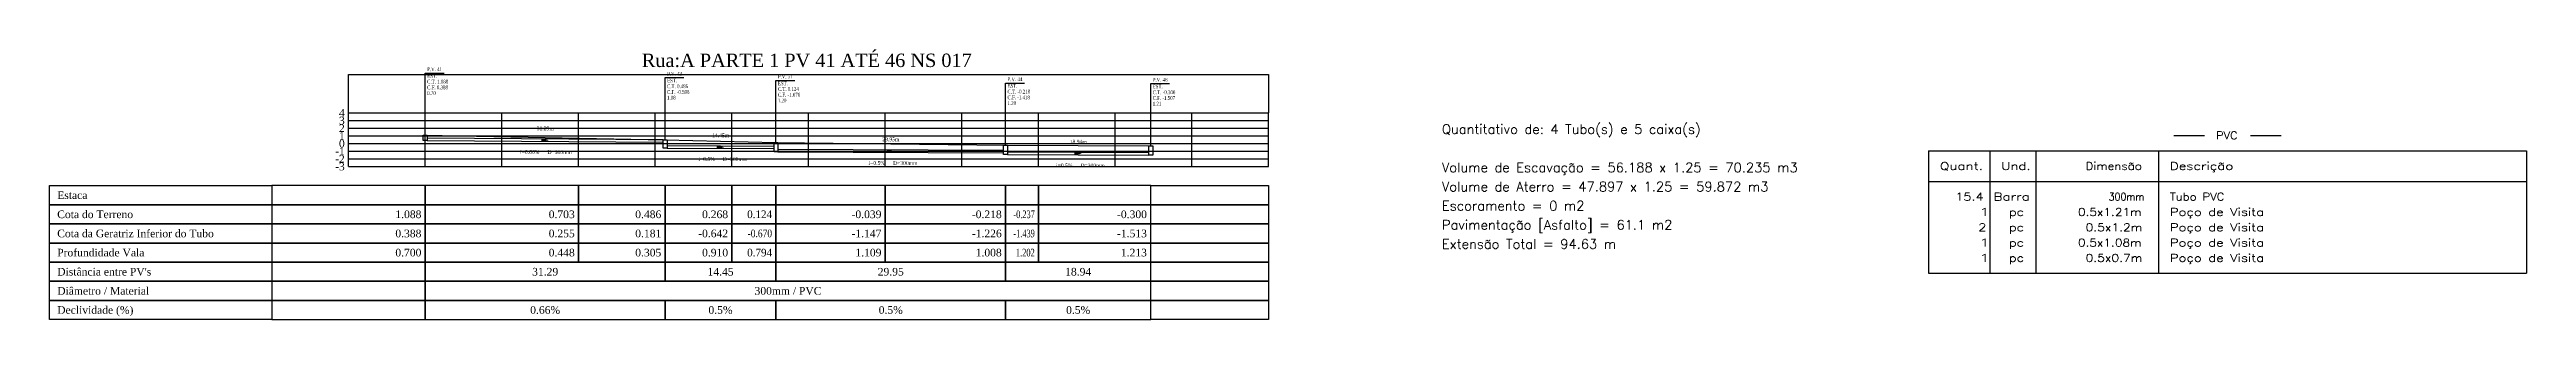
# Model space of a CAD drawing. Extents: x -44 to 14114764, y -20 to 289527804.
# Drawn here: x 359330 to 359653, y 7349965 to 7350000.3 of the extents above; entities that cross this region are included whole.
import ezdxf
from ezdxf.enums import TextEntityAlignment as Align

# ---------------------------------------------------------------- set-up
doc = ezdxf.new("R2010")
doc.units = 0
for name, color, linetype in [('LISTAGEM_LINHA', 7, 'Continuous'), ('LISTAGEM_TEXTO', 7, 'Continuous'), ('PS_IND_COMPRIMENTO', 7, 'Continuous'), ('PS_IND_DIAMETRO', 7, 'Continuous'), ('PS_IND_FLUXO', 3, 'Continuous'), ('PS_IND_INCLINACAO', 7, 'Continuous'), ('PS_PERFIL_CAIXAS', 7, 'Continuous'), ('PS_PERFIL_COTA_LIN', 7, 'Continuous'), ('PS_PERFIL_COTA_TXT', 5, 'Continuous'), ('PS_PERFIL_GRADE', 8, 'Continuous'), ('PS_PERFIL_TERRENO', 3, 'Continuous'), ('PS_PERFIL_TITULOS', 5, 'Continuous'), ('PS_PERFIL_TUBO', 7, 'Continuous'), ('PS_PONTOS_IDENTIFICACAO_LIN', 7, 'Continuous'), ('PS_PONTOS_IDENTIFICACAO_TXT', 7, 'Continuous')]:
    doc.layers.add(name, color=color, linetype=linetype)
doc.styles.add('ROMANS', font='ROMANS.shx', dxfattribs={"height": 2})
doc.styles.get("Standard").update_dxf_attribs({"font": 'times.ttf'})

msp = doc.modelspace()

# ---------------------------------------------------------------- texts
at = {"layer": 'LISTAGEM_TEXTO', "color": 7, "style": 'ROMANS'}
for s, p in [('Quantitativo de: 4 Tubo(s) e 5 caixa(s)', (359511.57, 7349989.26)), ('Volume de Escavação = 56.188 x 1.25 = 70.235 m3', (359511.57, 7349984.26)), ('Volume de Aterro = 47.897 x 1.25 = 59.872 m3', (359511.57, 7349981.76)), ('Escoramento = 0 m2', (359511.57, 7349979.26)), ('Pavimentação [Asfalto] = 61.1 m2', (359511.57, 7349976.76)), ('Extensão Total = 94.63 m', (359511.57, 7349974.26))]:
    msp.add_text(s, height=1.25, dxfattribs=at).set_placement(p)
at = {"layer": 'LISTAGEM_TEXTO', "style": 'ROMANS'}
for s, width, p in [('PVC', 1.105263, (359612.516, 7349988.567)), ('Quant.', 1.298969, (359576.516, 7349984.567)), ('Und.', 1.272727, (359584.516, 7349984.567)), ('Dimensão', 1.135135, (359595.516, 7349984.567)), ('Descrição', 1.277027, (359606.516, 7349984.567)), ('15.4', 1.235294, (359578.516, 7349980.567)), ('Barra', 1.296296, (359583.516, 7349980.567)), ('300mm', 0.905172, (359598.516, 7349980.567)), ('Tubo PVC', 1.112583, (359606.516, 7349980.567)), ('2', 1.235294, (359581.516, 7349976.567)), ('1', 1.909091, (359581.516, 7349978.567)), ('pc', 1.235294, (359585.516, 7349978.567)), ('0.5x1.21m', 1.159509, (359594.516, 7349978.567)), ('0.5x1.2m', 1.174825, (359595.516, 7349976.567)), ('Poço de Visita', 1.25641, (359606.516, 7349978.567)), ('Poço de Visita', 1.25641, (359606.516, 7349976.567)), ('1', 1.909091, (359581.516, 7349974.567)), ('pc', 1.235294, (359585.516, 7349976.567)), ('pc', 1.235294, (359585.516, 7349974.567)), ('0.5x1.08m', 1.159509, (359594.516, 7349974.567)), ('Poço de Visita', 1.25641, (359606.516, 7349974.567)), ('1', 1.909091, (359581.516, 7349972.567)), ('pc', 1.235294, (359585.516, 7349972.567)), ('0.5x0.7m', 1.174825, (359595.516, 7349972.567)), ('Poço de Visita', 1.25641, (359606.516, 7349972.567))]:
    msp.add_text(s, height=1, dxfattribs=dict(at, width=width)).set_placement(p)
at = {"layer": 'PS_IND_COMPRIMENTO', "width": 0.8}
for s, rotation, p in [('31.29m', 359.61477, (359394.623, 7349989.998)), ('14.45m', 359.70591, (359417.489, 7349989.08)), ('29.95m', 359.70817, (359439.689, 7349988.563)), ('18.94m', 359.70484, (359464.135, 7349988.248))]:
    msp.add_text(s, height=0.5, rotation=rotation, dxfattribs=at).set_placement(p, align=Align.MIDDLE_CENTER)
at = {"layer": 'PS_IND_DIAMETRO', "width": 0.8}
for rotation, p in [(359.61477, (359396.502, 7349986.886)), (359.70591, (359419.373, 7349985.97)), (359.70817, (359441.573, 7349985.453)), (359.70484, (359466.019, 7349985.139))]:
    msp.add_text('D=300mm', height=0.5, rotation=rotation, dxfattribs=at).set_placement(p, align=Align.MIDDLE_CENTER)
at = {"layer": 'PS_IND_INCLINACAO', "width": 0.8}
for s, rotation, p in [('i=0.66%', 359.61477, (359392.603, 7349986.912)), ('i=0.5%', 359.70591, (359415.673, 7349985.989)), ('i=0.5%', 359.70817, (359437.873, 7349985.472)), ('i=0.5%', 359.70484, (359462.319, 7349985.158))]:
    msp.add_text(s, height=0.5, rotation=rotation, dxfattribs=at).set_placement(p, align=Align.MIDDLE_CENTER)
at = {"layer": 'PS_PERFIL_COTA_TXT'}
for s, p in [('Estaca', (359330.969, 7349981.264)), ('Cota do Terreno', (359330.969, 7349978.764)), ('Profundidade Vala', (359330.969, 7349973.764)), ('Cota da Geratriz Inferior do Tubo', (359330.969, 7349976.264)), ("Distância entre PV's", (359330.969, 7349971.264)), ('Diâmetro / Material', (359330.969, 7349968.764)), ('Declividade (%)', (359330.969, 7349966.264))]:
    msp.add_text(s, height=1, dxfattribs=at).set_placement(p, align=Align.MIDDLE_LEFT)
for s, p in [('1.088', (359378.469, 7349978.764)), ('0.703', (359398.469, 7349978.764)), ('0.486', (359409.757, 7349978.764)), ('0.268', (359418.469, 7349978.764)), ('-0.039', (359438.469, 7349978.764)), ('-0.218', (359454.156, 7349978.764)), ('-0.300', (359473.097, 7349978.764)), ('0.388', (359378.469, 7349976.264)), ('0.700', (359378.469, 7349973.764)), ('0.255', (359398.469, 7349976.264)), ('0.448', (359398.469, 7349973.764)), ('0.181', (359409.757, 7349976.264)), ('0.305', (359409.757, 7349973.764)), ('-0.642', (359418.469, 7349976.264)), ('0.910', (359418.469, 7349973.764)), ('-1.147', (359438.469, 7349976.264)), ('1.109', (359438.469, 7349973.764)), ('-1.226', (359454.156, 7349976.264)), ('1.008', (359454.156, 7349973.764)), ('-1.513', (359473.097, 7349976.264)), ('1.213', (359473.097, 7349973.764))]:
    msp.add_text(s, height=1, dxfattribs=at).set_placement(p, align=Align.MIDDLE_RIGHT)
for s, width, p in [('0.124', 0.956102, (359424.206, 7349978.764)), ('-0.237', 0.616181, (359458.469, 7349978.764)), ('0.794', 0.956102, (359424.206, 7349973.764)), ('-0.670', 0.819516, (359424.206, 7349976.264)), ('-1.439', 0.616181, (359458.469, 7349976.264)), ('1.202', 0.718878, (359458.469, 7349973.764))]:
    msp.add_text(s, height=1, dxfattribs=dict(at, width=width)).set_placement(p, align=Align.MIDDLE_RIGHT)
for s, p in [('31.29', (359394.613, 7349971.264)), ('14.45', (359417.481, 7349971.264)), ('29.95', (359439.681, 7349971.264)), ('18.94', (359464.127, 7349971.264)), ('300mm / PVC', (359426.283, 7349968.764)), ('0.66%', (359394.613, 7349966.264)), ('0.5%', (359417.481, 7349966.264)), ('0.5%', (359439.681, 7349966.264)), ('0.5%', (359464.127, 7349966.264))]:
    msp.add_text(s, height=1, dxfattribs=at).set_placement(p, align=Align.MIDDLE_CENTER)
at = {"layer": 'PS_PERFIL_TITULOS'}
msp.add_text('Rua:A PARTE 1 PV 41 ATÉ 46 NS 017 ', height=1.75, dxfattribs=at).set_placement((359429.064, 7349998.886), align=Align.MIDDLE_CENTER)
at = {"layer": 'PS_PONTOS_IDENTIFICACAO_TXT', "width": 0.7}
for s, p in [('P.V. 41', (359379.219, 7349997.477)), ('EST. ', (359379.219, 7349996.602)), ('P.V. 43', (359410.507, 7349996.875)), ('P.V. 51', (359424.956, 7349996.513)), ('0.70', (359379.219, 7349994.352)), ('C.T. 1.088', (359379.219, 7349995.852)), ('C.F. 0.388', (359379.219, 7349995.102)), ('EST. ', (359410.507, 7349996)), ('C.T. 0.486', (359410.507, 7349995.25)), ('C.F. -0.598', (359410.507, 7349994.5)), ('1.08', (359410.507, 7349993.75)), ('EST. ', (359424.956, 7349995.638)), ('C.T. 0.124', (359424.956, 7349994.888)), ('C.F. -1.076', (359424.956, 7349994.138)), ('1.20', (359424.956, 7349993.388)), ('P.V. 44', (359454.906, 7349996.171)), ('EST. ', (359454.906, 7349995.296)), ('C.T. -0.218', (359454.906, 7349994.546)), ('C.F. -1.418', (359454.906, 7349993.796)), ('P.V. 46', (359473.847, 7349996.089)), ('EST. ', (359473.847, 7349995.214)), ('C.T. -0.300', (359473.847, 7349994.464)), ('C.F. -1.507', (359473.847, 7349993.714)), ('1.20', (359454.906, 7349993.046)), ('1.21', (359473.847, 7349992.964))]:
    msp.add_text(s, height=0.5, dxfattribs=at).set_placement(p)

# ---------------------------------------------------------------- blocks, each defined once
blk = doc.blocks.new('*U1908')
at = {"layer": 'PS_PERFIL_GRADE', "linetype": 'Continuous'}
for p, q in [((0, 0), (0, 7)), ((0, 7), (120, 7)), ((10, 0), (10, 7)), ((20, 0), (20, 7)), ((30, 0), (30, 7)), ((40, 0), (40, 7)), ((50, 0), (50, 7)), ((60, 0), (60, 7)), ((70, 0), (70, 7)), ((80, 0), (80, 7)), ((90, 0), (90, 7)), ((100, 0), (100, 7)), ((110, 0), (110, 7)), ((120, 0), (120, 7)), ((0, 6), (120, 6)), ((0, 5), (120, 5)), ((0, 4), (120, 4)), ((0, 3), (120, 3)), ((0, 2), (120, 2)), ((0, 1), (120, 1)), ((0, 0), (120, 0))]:
    blk.add_line(p, q, dxfattribs=at)
blk.add_lwpolyline([(0, 7), (0, 12), (120, 12), (120, 7)], dxfattribs=at)
at = {"layer": 'PS_PERFIL_GRADE'}
for s, p in [('4', (-0.5, 7)), ('3', (-0.5, 6)), ('0', (-0.5, 3)), ('2', (-0.5, 5)), ('1', (-0.5, 4)), ('-1', (-0.5, 2)), ('-2', (-0.5, 1)), ('-3', (-0.5, 0))]:
    blk.add_text(s, height=1, dxfattribs=at).set_placement(p, align=Align.MIDDLE_RIGHT)

# ---------------------------------------------------------------- linework, layer by layer
at = {"layer": 'LISTAGEM_LINHA'}
for p, q in [((359607.016, 7349989.067), (359611.016, 7349989.067)), ((359617.016, 7349989.067), (359621.016, 7349989.067)), ((359575.016, 7349987.067), (359653.016, 7349987.067)), ((359575.016, 7349987.067), (359575.016, 7349971.067)), ((359583.016, 7349987.067), (359583.016, 7349971.067)), ((359589.016, 7349987.067), (359589.016, 7349971.067)), ((359605.016, 7349987.067), (359605.016, 7349971.067)), ((359653.016, 7349987.067), (359653.016, 7349971.067)), ((359575.016, 7349983.067), (359653.016, 7349983.067)), ((359575.016, 7349971.067), (359653.016, 7349971.067))]:
    msp.add_line(p, q, dxfattribs=at)
at = {"layer": 'PS_IND_FLUXO'}
for points in [[(359394.113, 7349988.452, 0.5, 0, 0), (359395.113, 7349988.445, 0, 0, 0)], [(359416.981, 7349987.532, 0.5, 0, 0), (359417.981, 7349987.527, 0, 0, 0)], [(359439.181, 7349987.015, 0.5, 0, 0), (359440.181, 7349987.01, 0, 0, 0)], [(359463.627, 7349986.701, 0.5, 0, 0), (359464.627, 7349986.696, 0, 0, 0)]]:
    msp.add_lwpolyline(points, format="xyseb", dxfattribs=at)
at = {"layer": 'PS_PERFIL_CAIXAS', "linetype": 'Continuous'}
for points in [[(359378.719, 7349989.102), (359379.219, 7349989.102), (359379.219, 7349988.402), (359378.719, 7349988.402)], [(359410.007, 7349988.5), (359410.507, 7349988.5), (359410.507, 7349987.416), (359410.007, 7349987.416)], [(359424.456, 7349988.138), (359424.956, 7349988.138), (359424.956, 7349986.938), (359424.456, 7349986.938)], [(359454.406, 7349987.796), (359454.906, 7349987.796), (359454.906, 7349986.596), (359454.406, 7349986.596)], [(359473.347, 7349987.714), (359473.847, 7349987.714), (359473.847, 7349986.507), (359473.347, 7349986.507)]]:
    msp.add_lwpolyline(points, close=True, dxfattribs=at)
at = {"layer": 'PS_PERFIL_COTA_LIN', "linetype": 'Continuous'}
for points in [[(359358.969, 7349982.514), (359358.969, 7349980.014), (359329.969, 7349980.014), (359329.969, 7349982.514)], [(359358.969, 7349982.514), (359358.969, 7349980.014), (359378.969, 7349980.014), (359378.969, 7349982.514)], [(359378.969, 7349982.514), (359378.969, 7349980.014), (359398.969, 7349980.014), (359398.969, 7349982.514)], [(359398.969, 7349982.514), (359398.969, 7349980.014), (359410.257, 7349980.014), (359410.257, 7349982.514)], [(359410.257, 7349982.514), (359410.257, 7349980.014), (359418.969, 7349980.014), (359418.969, 7349982.514)], [(359418.969, 7349982.514), (359418.969, 7349980.014), (359424.706, 7349980.014), (359424.706, 7349982.514)], [(359424.706, 7349982.514), (359424.706, 7349980.014), (359438.969, 7349980.014), (359438.969, 7349982.514)], [(359438.969, 7349982.514), (359438.969, 7349980.014), (359454.656, 7349980.014), (359454.656, 7349982.514)], [(359454.656, 7349982.514), (359454.656, 7349980.014), (359458.969, 7349980.014), (359458.969, 7349982.514)], [(359458.969, 7349982.514), (359458.969, 7349980.014), (359473.597, 7349980.014), (359473.597, 7349982.514)], [(359488.969, 7349982.514), (359488.969, 7349980.014), (359473.597, 7349980.014), (359473.597, 7349982.514)], [(359358.969, 7349980.014), (359358.969, 7349977.514), (359329.969, 7349977.514), (359329.969, 7349980.014)], [(359358.969, 7349977.514), (359358.969, 7349975.014), (359329.969, 7349975.014), (359329.969, 7349977.514)], [(359358.969, 7349980.014), (359358.969, 7349977.514), (359378.969, 7349977.514), (359378.969, 7349980.014)], [(359358.969, 7349977.514), (359358.969, 7349975.014), (359378.969, 7349975.014), (359378.969, 7349977.514)], [(359378.969, 7349980.014), (359378.969, 7349977.514), (359398.969, 7349977.514), (359398.969, 7349980.014)], [(359378.969, 7349977.514), (359378.969, 7349975.014), (359398.969, 7349975.014), (359398.969, 7349977.514)], [(359398.969, 7349980.014), (359398.969, 7349977.514), (359410.257, 7349977.514), (359410.257, 7349980.014)], [(359398.969, 7349977.514), (359398.969, 7349975.014), (359410.257, 7349975.014), (359410.257, 7349977.514)], [(359410.257, 7349980.014), (359410.257, 7349977.514), (359418.969, 7349977.514), (359418.969, 7349980.014)], [(359410.257, 7349977.514), (359410.257, 7349975.014), (359418.969, 7349975.014), (359418.969, 7349977.514)], [(359418.969, 7349980.014), (359418.969, 7349977.514), (359424.706, 7349977.514), (359424.706, 7349980.014)], [(359418.969, 7349977.514), (359418.969, 7349975.014), (359424.706, 7349975.014), (359424.706, 7349977.514)], [(359424.706, 7349980.014), (359424.706, 7349977.514), (359438.969, 7349977.514), (359438.969, 7349980.014)], [(359424.706, 7349977.514), (359424.706, 7349975.014), (359438.969, 7349975.014), (359438.969, 7349977.514)], [(359438.969, 7349980.014), (359438.969, 7349977.514), (359454.656, 7349977.514), (359454.656, 7349980.014)], [(359438.969, 7349977.514), (359438.969, 7349975.014), (359454.656, 7349975.014), (359454.656, 7349977.514)], [(359454.656, 7349980.014), (359454.656, 7349977.514), (359458.969, 7349977.514), (359458.969, 7349980.014)], [(359454.656, 7349977.514), (359454.656, 7349975.014), (359458.969, 7349975.014), (359458.969, 7349977.514)], [(359458.969, 7349980.014), (359458.969, 7349977.514), (359473.597, 7349977.514), (359473.597, 7349980.014)], [(359458.969, 7349977.514), (359458.969, 7349975.014), (359473.597, 7349975.014), (359473.597, 7349977.514)], [(359488.969, 7349980.014), (359488.969, 7349977.514), (359473.597, 7349977.514), (359473.597, 7349980.014)], [(359488.969, 7349977.514), (359488.969, 7349975.014), (359473.597, 7349975.014), (359473.597, 7349977.514)], [(359358.969, 7349975.014), (359358.969, 7349972.514), (359329.969, 7349972.514), (359329.969, 7349975.014)], [(359358.969, 7349975.014), (359358.969, 7349972.514), (359378.969, 7349972.514), (359378.969, 7349975.014)], [(359378.969, 7349975.014), (359378.969, 7349972.514), (359398.969, 7349972.514), (359398.969, 7349975.014)], [(359398.969, 7349975.014), (359398.969, 7349972.514), (359410.257, 7349972.514), (359410.257, 7349975.014)], [(359410.257, 7349975.014), (359410.257, 7349972.514), (359418.969, 7349972.514), (359418.969, 7349975.014)], [(359418.969, 7349975.014), (359418.969, 7349972.514), (359424.706, 7349972.514), (359424.706, 7349975.014)], [(359424.706, 7349975.014), (359424.706, 7349972.514), (359438.969, 7349972.514), (359438.969, 7349975.014)], [(359438.969, 7349975.014), (359438.969, 7349972.514), (359454.656, 7349972.514), (359454.656, 7349975.014)], [(359454.656, 7349975.014), (359454.656, 7349972.514), (359458.969, 7349972.514), (359458.969, 7349975.014)], [(359458.969, 7349975.014), (359458.969, 7349972.514), (359473.597, 7349972.514), (359473.597, 7349975.014)], [(359488.969, 7349975.014), (359488.969, 7349972.514), (359473.597, 7349972.514), (359473.597, 7349975.014)], [(359358.969, 7349972.514), (359358.969, 7349970.014), (359329.969, 7349970.014), (359329.969, 7349972.514)], [(359358.969, 7349972.514), (359358.969, 7349970.014), (359378.969, 7349970.014), (359378.969, 7349972.514)], [(359378.969, 7349972.514), (359378.969, 7349970.014), (359410.257, 7349970.014), (359410.257, 7349972.514)], [(359410.257, 7349972.514), (359410.257, 7349970.014), (359424.706, 7349970.014), (359424.706, 7349972.514)], [(359424.706, 7349972.514), (359424.706, 7349970.014), (359454.656, 7349970.014), (359454.656, 7349972.514)], [(359454.656, 7349972.514), (359454.656, 7349970.014), (359473.597, 7349970.014), (359473.597, 7349972.514)], [(359488.969, 7349972.514), (359488.969, 7349970.014), (359473.597, 7349970.014), (359473.597, 7349972.514)], [(359358.969, 7349970.014), (359358.969, 7349967.514), (359329.969, 7349967.514), (359329.969, 7349970.014)], [(359358.969, 7349970.014), (359358.969, 7349967.514), (359378.969, 7349967.514), (359378.969, 7349970.014)], [(359378.969, 7349970.014), (359378.969, 7349967.514), (359473.597, 7349967.514), (359473.597, 7349970.014)], [(359488.969, 7349970.014), (359488.969, 7349967.514), (359473.597, 7349967.514), (359473.597, 7349970.014)], [(359358.969, 7349967.514), (359358.969, 7349965.014), (359329.969, 7349965.014), (359329.969, 7349967.514)], [(359358.969, 7349967.514), (359358.969, 7349965.014), (359378.969, 7349965.014), (359378.969, 7349967.514)], [(359378.969, 7349967.514), (359378.969, 7349965.014), (359410.257, 7349965.014), (359410.257, 7349967.514)], [(359410.257, 7349967.514), (359410.257, 7349965.014), (359424.706, 7349965.014), (359424.706, 7349967.514)], [(359424.706, 7349967.514), (359424.706, 7349965.014), (359454.656, 7349965.014), (359454.656, 7349967.514)], [(359454.656, 7349967.514), (359454.656, 7349965.014), (359473.597, 7349965.014), (359473.597, 7349967.514)], [(359488.969, 7349967.514), (359488.969, 7349965.014), (359473.597, 7349965.014), (359473.597, 7349967.514)]]:
    msp.add_lwpolyline(points, close=True, dxfattribs=at)
for points in [[(359378.969, 7349972.514), (359398.969, 7349972.514)], [(359398.969, 7349972.514), (359410.257, 7349972.514)], [(359418.969, 7349972.514), (359424.706, 7349972.514)], [(359438.969, 7349972.514), (359454.656, 7349972.514)], [(359458.969, 7349972.514), (359473.597, 7349972.514)], [(359358.969, 7349970.014), (359378.969, 7349970.014)], [(359378.969, 7349970.014), (359398.969, 7349970.014)], [(359378.969, 7349970.014), (359398.969, 7349970.014)], [(359398.969, 7349970.014), (359410.257, 7349970.014)], [(359398.969, 7349970.014), (359410.257, 7349970.014)], [(359410.257, 7349970.014), (359418.969, 7349970.014)], [(359418.969, 7349970.014), (359424.706, 7349970.014)], [(359418.969, 7349970.014), (359424.706, 7349970.014)], [(359424.706, 7349970.014), (359438.969, 7349970.014)], [(359438.969, 7349970.014), (359454.656, 7349970.014)], [(359438.969, 7349970.014), (359454.656, 7349970.014)], [(359458.969, 7349970.014), (359473.597, 7349970.014)], [(359458.969, 7349970.014), (359473.597, 7349970.014)], [(359358.969, 7349967.514), (359378.969, 7349967.514)], [(359378.969, 7349967.514), (359398.969, 7349967.514)], [(359378.969, 7349967.514), (359398.969, 7349967.514)], [(359378.969, 7349965.014), (359398.969, 7349965.014)], [(359398.969, 7349967.514), (359410.257, 7349967.514)], [(359398.969, 7349967.514), (359410.257, 7349967.514)], [(359398.969, 7349965.014), (359410.257, 7349965.014)], [(359410.257, 7349967.514), (359418.969, 7349967.514)], [(359418.969, 7349967.514), (359424.706, 7349967.514)], [(359418.969, 7349967.514), (359424.706, 7349967.514)], [(359418.969, 7349965.014), (359424.706, 7349965.014)], [(359424.706, 7349967.514), (359438.969, 7349967.514)], [(359438.969, 7349967.514), (359454.656, 7349967.514)], [(359438.969, 7349967.514), (359454.656, 7349967.514)], [(359438.969, 7349965.014), (359454.656, 7349965.014)], [(359458.969, 7349967.514), (359473.597, 7349967.514)], [(359458.969, 7349967.514), (359473.597, 7349967.514)], [(359458.969, 7349965.014), (359473.597, 7349965.014)]]:
    msp.add_lwpolyline(points, dxfattribs=at)
at = {"layer": 'PS_PERFIL_TERRENO', "linetype": 'Continuous'}
msp.add_lwpolyline([(359378.969, 7349989.102), (359410.257, 7349988.5), (359424.706, 7349988.138), (359454.656, 7349987.796), (359473.597, 7349987.714)], dxfattribs=at)
at = {"layer": 'PS_PERFIL_TUBO', "linetype": 'Continuous'}
for points in [[(359379.219, 7349988.402), (359410.007, 7349988.195), (359410.007, 7349988.495), (359379.219, 7349988.702)], [(359410.507, 7349987.416), (359424.456, 7349987.344), (359424.456, 7349987.644), (359410.507, 7349987.716)], [(359424.956, 7349986.938), (359454.406, 7349986.788), (359454.406, 7349987.088), (359424.956, 7349987.238)], [(359454.906, 7349986.596), (359473.347, 7349986.501), (359473.347, 7349986.801), (359454.906, 7349986.896)]]:
    msp.add_lwpolyline(points, close=True, dxfattribs=at)
at = {"layer": 'PS_PONTOS_IDENTIFICACAO_LIN', "linetype": 'Continuous'}
for points in [[(359378.969, 7349989.102), (359378.969, 7349997.227), (359381.419, 7349997.227)], [(359410.257, 7349988.5), (359410.257, 7349996.625), (359412.707, 7349996.625)], [(359424.706, 7349988.138), (359424.706, 7349996.263), (359427.156, 7349996.263)], [(359454.656, 7349987.796), (359454.656, 7349995.921), (359457.106, 7349995.921)], [(359473.597, 7349987.714), (359473.597, 7349995.839), (359476.047, 7349995.839)]]:
    msp.add_lwpolyline(points, dxfattribs=at)

# ---------------------------------------------------------------- block references
at = {"layer": 'PS_PERFIL_GRADE'}
msp.add_blockref('*U1908', (359368.969, 7349985.014), dxfattribs=at)

msp.set_redraw_order([(e.dxf.handle, doc.entitydb.next_handle()) for e in msp.query("TEXT MTEXT ATTDEF DIMENSION ARC_DIMENSION")])  # texts and dimensions are drawn at this point

doc.saveas('drawing.dxf')
